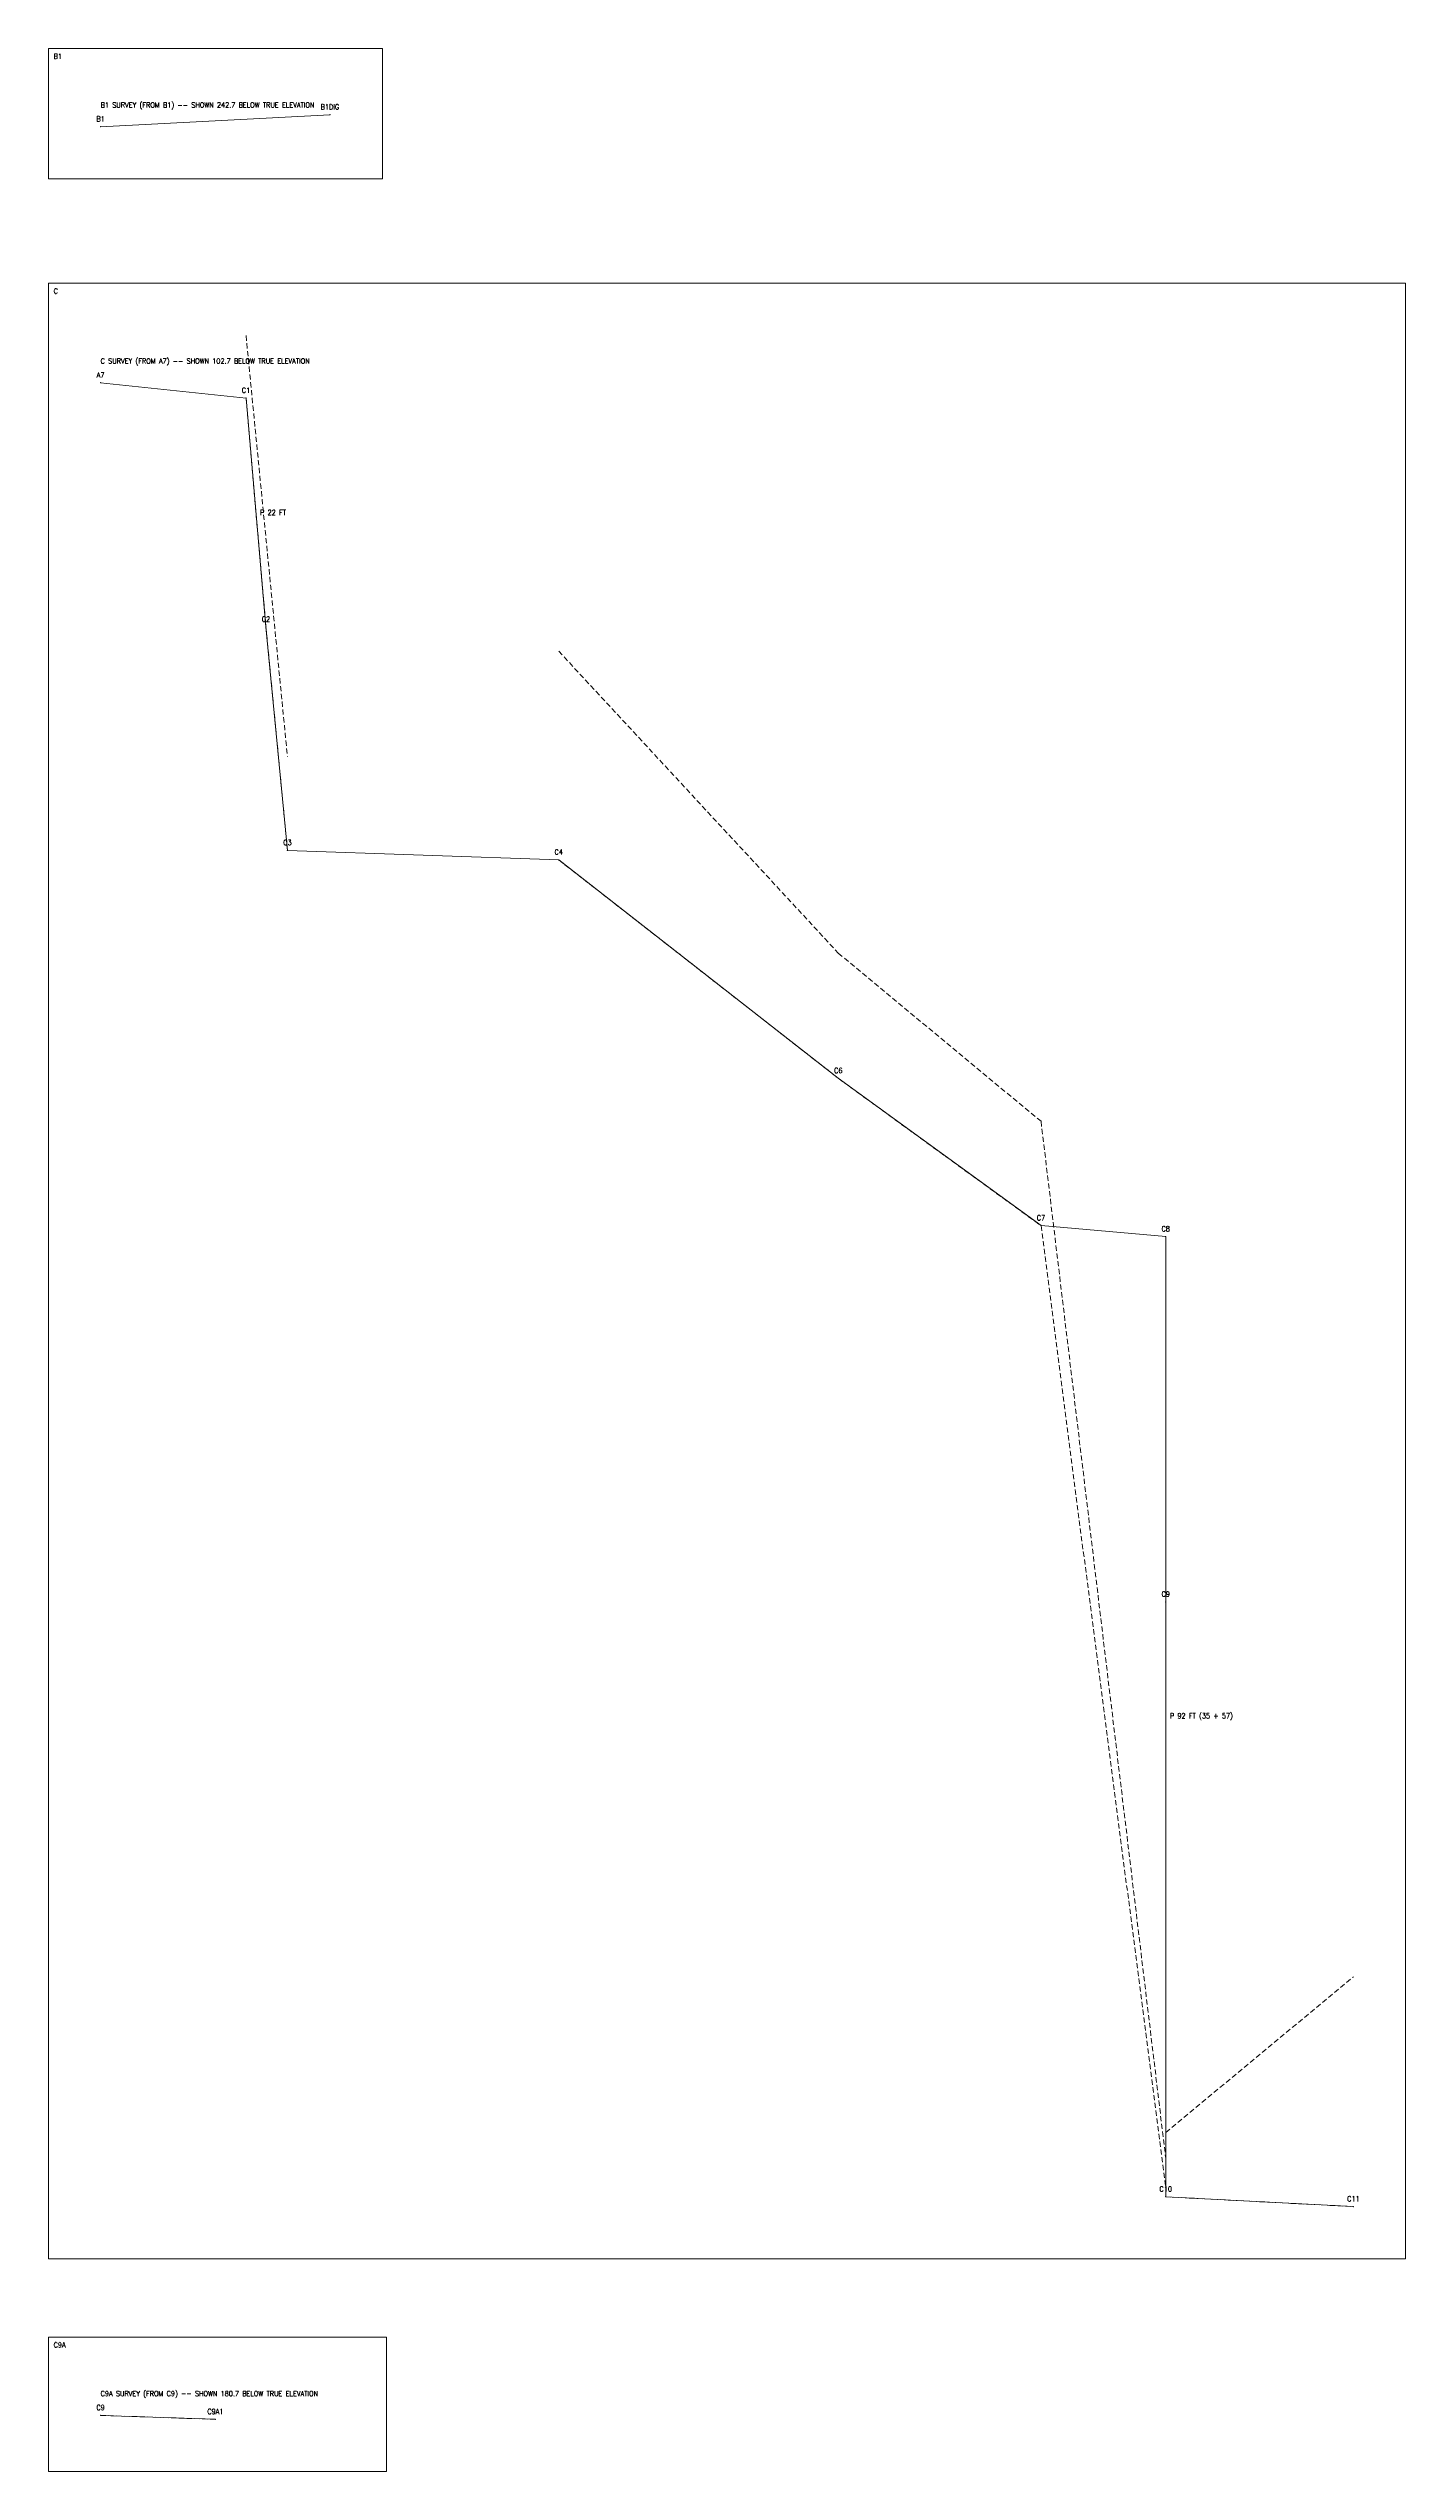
# Model space of a CAD drawing. Header units: feet. Extents: x -90 to 40, y -903 to 22.
# Drawn here: x -90.5 to 39.5, y -839 to -606.9 of the extents above; entities that cross this region are included whole.
import ezdxf

# ---------------------------------------------------------------- set-up
doc = ezdxf.new("R2010")
doc.units = ezdxf.units.FT
doc.header["$MEASUREMENT"] = 0
doc.linetypes.add('DASHED', pattern=[0.75, 0.5, -0.25])
for name, color, linetype, lineweight, true_color in [('CTRL-PROFILE-BOX', 8, 'Continuous', 0, 0x808080), ('CTRL-PROFILE-CEILING-C', 8, 'DASHED', 0, 0x808080), ('CTRL-PROFILE-FLOOR-C', 8, 'DASHED', 0, 0x808080), ('CTRL-PROFILE-FLOOR-C9A', 8, 'DASHED', 0, 0x808080), ('CTRL-PROFILE-SHOTS-B1', 8, 'Continuous', 9, 0x808080), ('CTRL-PROFILE-SHOTS-C', 8, 'Continuous', 9, 0x808080), ('CTRL-PROFILE-SHOTS-C9A', 8, 'Continuous', 9, 0x808080), ('CTRL-PROFILE-SPLAYS-C', 8, 'Continuous', 0, 0x808080), ('CTRL-PROFILE-STATION-LABELS-B1', 1, 'Continuous', 0, 0xff0000), ('CTRL-PROFILE-STATION-LABELS-C', 1, 'Continuous', 0, 0xff0000), ('CTRL-PROFILE-STATION-LABELS-C9A', 1, 'Continuous', 0, 0xff0000), ('CTRL-PROFILE-STATIONS-B1', 1, 'Continuous', 9, 0xff0000), ('CTRL-PROFILE-STATIONS-C', 1, 'Continuous', 9, 0xff0000), ('CTRL-PROFILE-STATIONS-C9A', 1, 'Continuous', 9, 0xff0000), ('CTRL-PROFILE-TEXT-LABELS-B1', 1, 'Continuous', 0, 0xff0000), ('CTRL-PROFILE-TEXT-LABELS-C', 1, 'Continuous', 0, 0xff0000), ('CTRL-PROFILE-TEXT-LABELS-C9A', 1, 'Continuous', 0, 0xff0000)]:
    doc.layers.add(name, color=color, linetype=linetype, lineweight=lineweight, true_color=true_color)
doc.styles.add('textstyle101', font='')
doc.styles.add('textstyle102', font='')
doc.styles.add('textstyle106', font='')
doc.styles.add('textstyle119', font='')
doc.styles.add('textstyle120', font='')
doc.styles.add('textstyle121', font='')
doc.styles.add('textstyle19', font='')
doc.styles.add('textstyle23', font='')
doc.styles.add('textstyle3', font='')
doc.styles.add('textstyle31', font='')
doc.styles.add('textstyle32', font='')
doc.styles.add('textstyle38', font='')
doc.styles.add('textstyle4', font='')
doc.styles.add('textstyle55', font='')
doc.styles.add('textstyle62', font='')
doc.styles.add('textstyle64', font='')
doc.styles.add('textstyle65', font='')
doc.styles.add('textstyle7', font='')
doc.styles.add('textstyle78', font='')
doc.styles.add('textstyle79', font='')
doc.styles.add('textstyle8', font='')
doc.styles.add('textstyle83', font='')
doc.styles.add('textstyle96', font='')
doc.styles.get('textstyle101').set_extended_font_data('standard')
doc.styles.get('textstyle102').set_extended_font_data('standard')
doc.styles.get('textstyle106').set_extended_font_data('standard')
doc.styles.get('textstyle119').set_extended_font_data('standard')
doc.styles.get('textstyle120').set_extended_font_data('standard')
doc.styles.get('textstyle121').set_extended_font_data('standard')
doc.styles.get('textstyle19').set_extended_font_data('standard')
doc.styles.get('textstyle23').set_extended_font_data('standard')
doc.styles.get('textstyle3').set_extended_font_data('standard')
doc.styles.get('textstyle31').set_extended_font_data('standard')
doc.styles.get('textstyle32').set_extended_font_data('standard')
doc.styles.get('textstyle38').set_extended_font_data('standard')
doc.styles.get('textstyle4').set_extended_font_data('standard')
doc.styles.get('textstyle55').set_extended_font_data('standard')
doc.styles.get('textstyle62').set_extended_font_data('standard')
doc.styles.get('textstyle64').set_extended_font_data('standard')
doc.styles.get('textstyle65').set_extended_font_data('standard')
doc.styles.get('textstyle7').set_extended_font_data('standard')
doc.styles.get('textstyle78').set_extended_font_data('standard')
doc.styles.get('textstyle79').set_extended_font_data('standard')
doc.styles.get('textstyle8').set_extended_font_data('standard')
doc.styles.get('textstyle83').set_extended_font_data('standard')
doc.styles.get('textstyle96').set_extended_font_data('standard')

msp = doc.modelspace()

# ---------------------------------------------------------------- linework, layer by layer
at = {"layer": 'CTRL-PROFILE-BOX', "flags": 128}
for points in [[(-90.5, -619.37), (-58.5, -619.37), (-58.5, -606.87), (-90.5, -606.87)], [(-90.5, -818.64), (39.53, -818.64), (39.53, -629.37), (-90.5, -629.37)], [(-90.5, -839.02), (-58.1, -839.02), (-58.1, -826.14), (-90.5, -826.14)]]:
    msp.add_lwpolyline(points, close=True, dxfattribs=at)
at = {"layer": 'CTRL-PROFILE-CEILING-C'}
for points in [[(-71.57, -634.37), (-67.6, -674.7)], [(-41.61, -664.61), (-14.82, -693.54), (4.6, -709.65), (16.55, -809), (16.55, -802.41), (16.55, -807.88), (16.55, -807.53), (16.55, -805.67), (16.55, -809.57), (16.55, -806.53), (34.53, -791.64)]]:
    msp.add_lwpolyline(points, dxfattribs=at)
at = {"layer": 'CTRL-PROFILE-FLOOR-C'}
for points in [[(-71.57, -640.37), (-69.66, -662.29), (-67.6, -683.7)], [(-41.61, -684.61), (-14.82, -705.54), (4.6, -719.65), (16.55, -811.7), (16.55, -755.7), (16.55, -812.7), (34.53, -813.64)]]:
    msp.add_lwpolyline(points, dxfattribs=at)
at = {"layer": 'CTRL-PROFILE-FLOOR-C9A'}
msp.add_lwpolyline([(-85.5, -833.64), (-74.5, -834.02)], dxfattribs=at)
at = {"layer": 'CTRL-PROFILE-SHOTS-B1'}
msp.add_line((-85.5, -614.37), (-63.53, -613.22), dxfattribs=at)
at = {"layer": 'CTRL-PROFILE-SHOTS-C'}
for p, q in [((-85.5, -638.9), (-71.57, -640.37)), ((-71.57, -640.37), (-69.66, -662.29)), ((-69.66, -662.29), (-67.6, -683.7)), ((-67.6, -683.7), (-41.61, -684.61)), ((-41.61, -684.61), (-14.82, -705.54)), ((-14.82, -705.54), (4.6, -719.65)), ((4.6, -719.65), (16.55, -720.7)), ((16.55, -720.7), (16.55, -755.7)), ((16.55, -755.7), (16.55, -812.7)), ((16.55, -812.7), (34.53, -813.64))]:
    msp.add_line(p, q, dxfattribs=at)
at = {"layer": 'CTRL-PROFILE-SHOTS-C9A'}
msp.add_line((-85.5, -833.64), (-74.5, -834.02), dxfattribs=at)
at = {"layer": 'CTRL-PROFILE-SPLAYS-C'}
msp.add_line((16.55, -811.62), (16.55, -810.62), dxfattribs=at)
at = {"layer": 'CTRL-PROFILE-STATIONS-B1'}
for p in [(-85.5, -614.37), (-63.53, -613.22)]:
    msp.add_point(p, dxfattribs=at)
at = {"layer": 'CTRL-PROFILE-STATIONS-C'}
for p in [(-85.5, -638.9), (-71.57, -640.37), (-69.66, -662.29), (-67.6, -683.7), (-41.61, -684.61), (-14.82, -705.54), (4.6, -719.65), (16.55, -720.7), (16.55, -755.7), (16.55, -812.7), (34.53, -813.64)]:
    msp.add_point(p, dxfattribs=at)
at = {"layer": 'CTRL-PROFILE-STATIONS-C9A'}
for p in [(-85.5, -833.64), (-74.5, -834.02)]:
    msp.add_point(p, dxfattribs=at)

# ---------------------------------------------------------------- texts
at = {"layer": 'CTRL-PROFILE-BOX', "char_height": 0.5, "width": 100, "attachment_point": 4}
for s, insert, style in [('B1', (-90, -607.62), 'textstyle78'), ('C', (-90, -630.12), 'textstyle120'), ('C9A', (-90, -826.89), 'textstyle96')]:
    msp.add_mtext(s, dxfattribs=dict(at, insert=insert, style=style))
at = {"layer": 'CTRL-PROFILE-STATION-LABELS-B1', "char_height": 0.5, "width": 100, "attachment_point": 5}
for s, insert, style in [('B1DIG', (-63.53, -612.47), 'textstyle55'), ('B1', (-85.5, -613.62), 'textstyle7')]:
    msp.add_mtext(s, dxfattribs=dict(at, insert=insert, style=style))
at = {"layer": 'CTRL-PROFILE-STATION-LABELS-C', "char_height": 0.5, "width": 100, "attachment_point": 5}
for s, insert, style in [('A7', (-85.5, -638.15), 'textstyle83'), ('C1', (-71.57, -639.62), 'textstyle31'), ('C2', (-69.66, -661.54), 'textstyle101'), ('C3', (-67.6, -682.95), 'textstyle79'), ('C4', (-41.61, -683.86), 'textstyle102'), ('C6', (-14.82, -704.79), 'textstyle4'), ('C7', (4.6, -718.9), 'textstyle8'), ('C8', (16.55, -719.95), 'textstyle64'), ('C9', (16.55, -754.95), 'textstyle119'), ('C10', (16.55, -811.95), 'textstyle65'), ('C11', (34.53, -812.89), 'textstyle32')]:
    msp.add_mtext(s, dxfattribs=dict(at, insert=insert, style=style))
at = {"layer": 'CTRL-PROFILE-STATION-LABELS-C9A', "char_height": 0.5, "width": 100, "attachment_point": 5}
for s, insert, style in [('C9', (-85.5, -832.89), 'textstyle106'), ('C9A1', (-74.5, -833.27), 'textstyle19')]:
    msp.add_mtext(s, dxfattribs=dict(at, insert=insert, style=style))
at = {"layer": 'CTRL-PROFILE-TEXT-LABELS-B1', "insert": (-85.5, -612.37), "char_height": 0.5, "width": 100, "attachment_point": 4, "style": 'textstyle62'}
msp.add_mtext('B1 SURVEY (FROM B1) -- SHOWN 242.7 BELOW TRUE ELEVATION', dxfattribs=at)
at = {"layer": 'CTRL-PROFILE-TEXT-LABELS-C', "char_height": 0.5, "width": 100, "attachment_point": 4}
for s, insert, style in [('C SURVEY (FROM A7) -- SHOWN 102.7 BELOW TRUE ELEVATION', (-85.5, -636.9), 'textstyle38'), ('P 22 FT', (-70.22, -651.33), 'textstyle23'), ('P 92 FT (35 + 57)', (16.95, -766.7), 'textstyle121')]:
    msp.add_mtext(s, dxfattribs=dict(at, insert=insert, style=style))
at = {"layer": 'CTRL-PROFILE-TEXT-LABELS-C9A', "insert": (-85.5, -831.64), "char_height": 0.5, "width": 100, "attachment_point": 4, "style": 'textstyle3'}
msp.add_mtext('C9A SURVEY (FROM C9) -- SHOWN 180.7 BELOW TRUE ELEVATION', dxfattribs=at)

doc.saveas('drawing.dxf')
